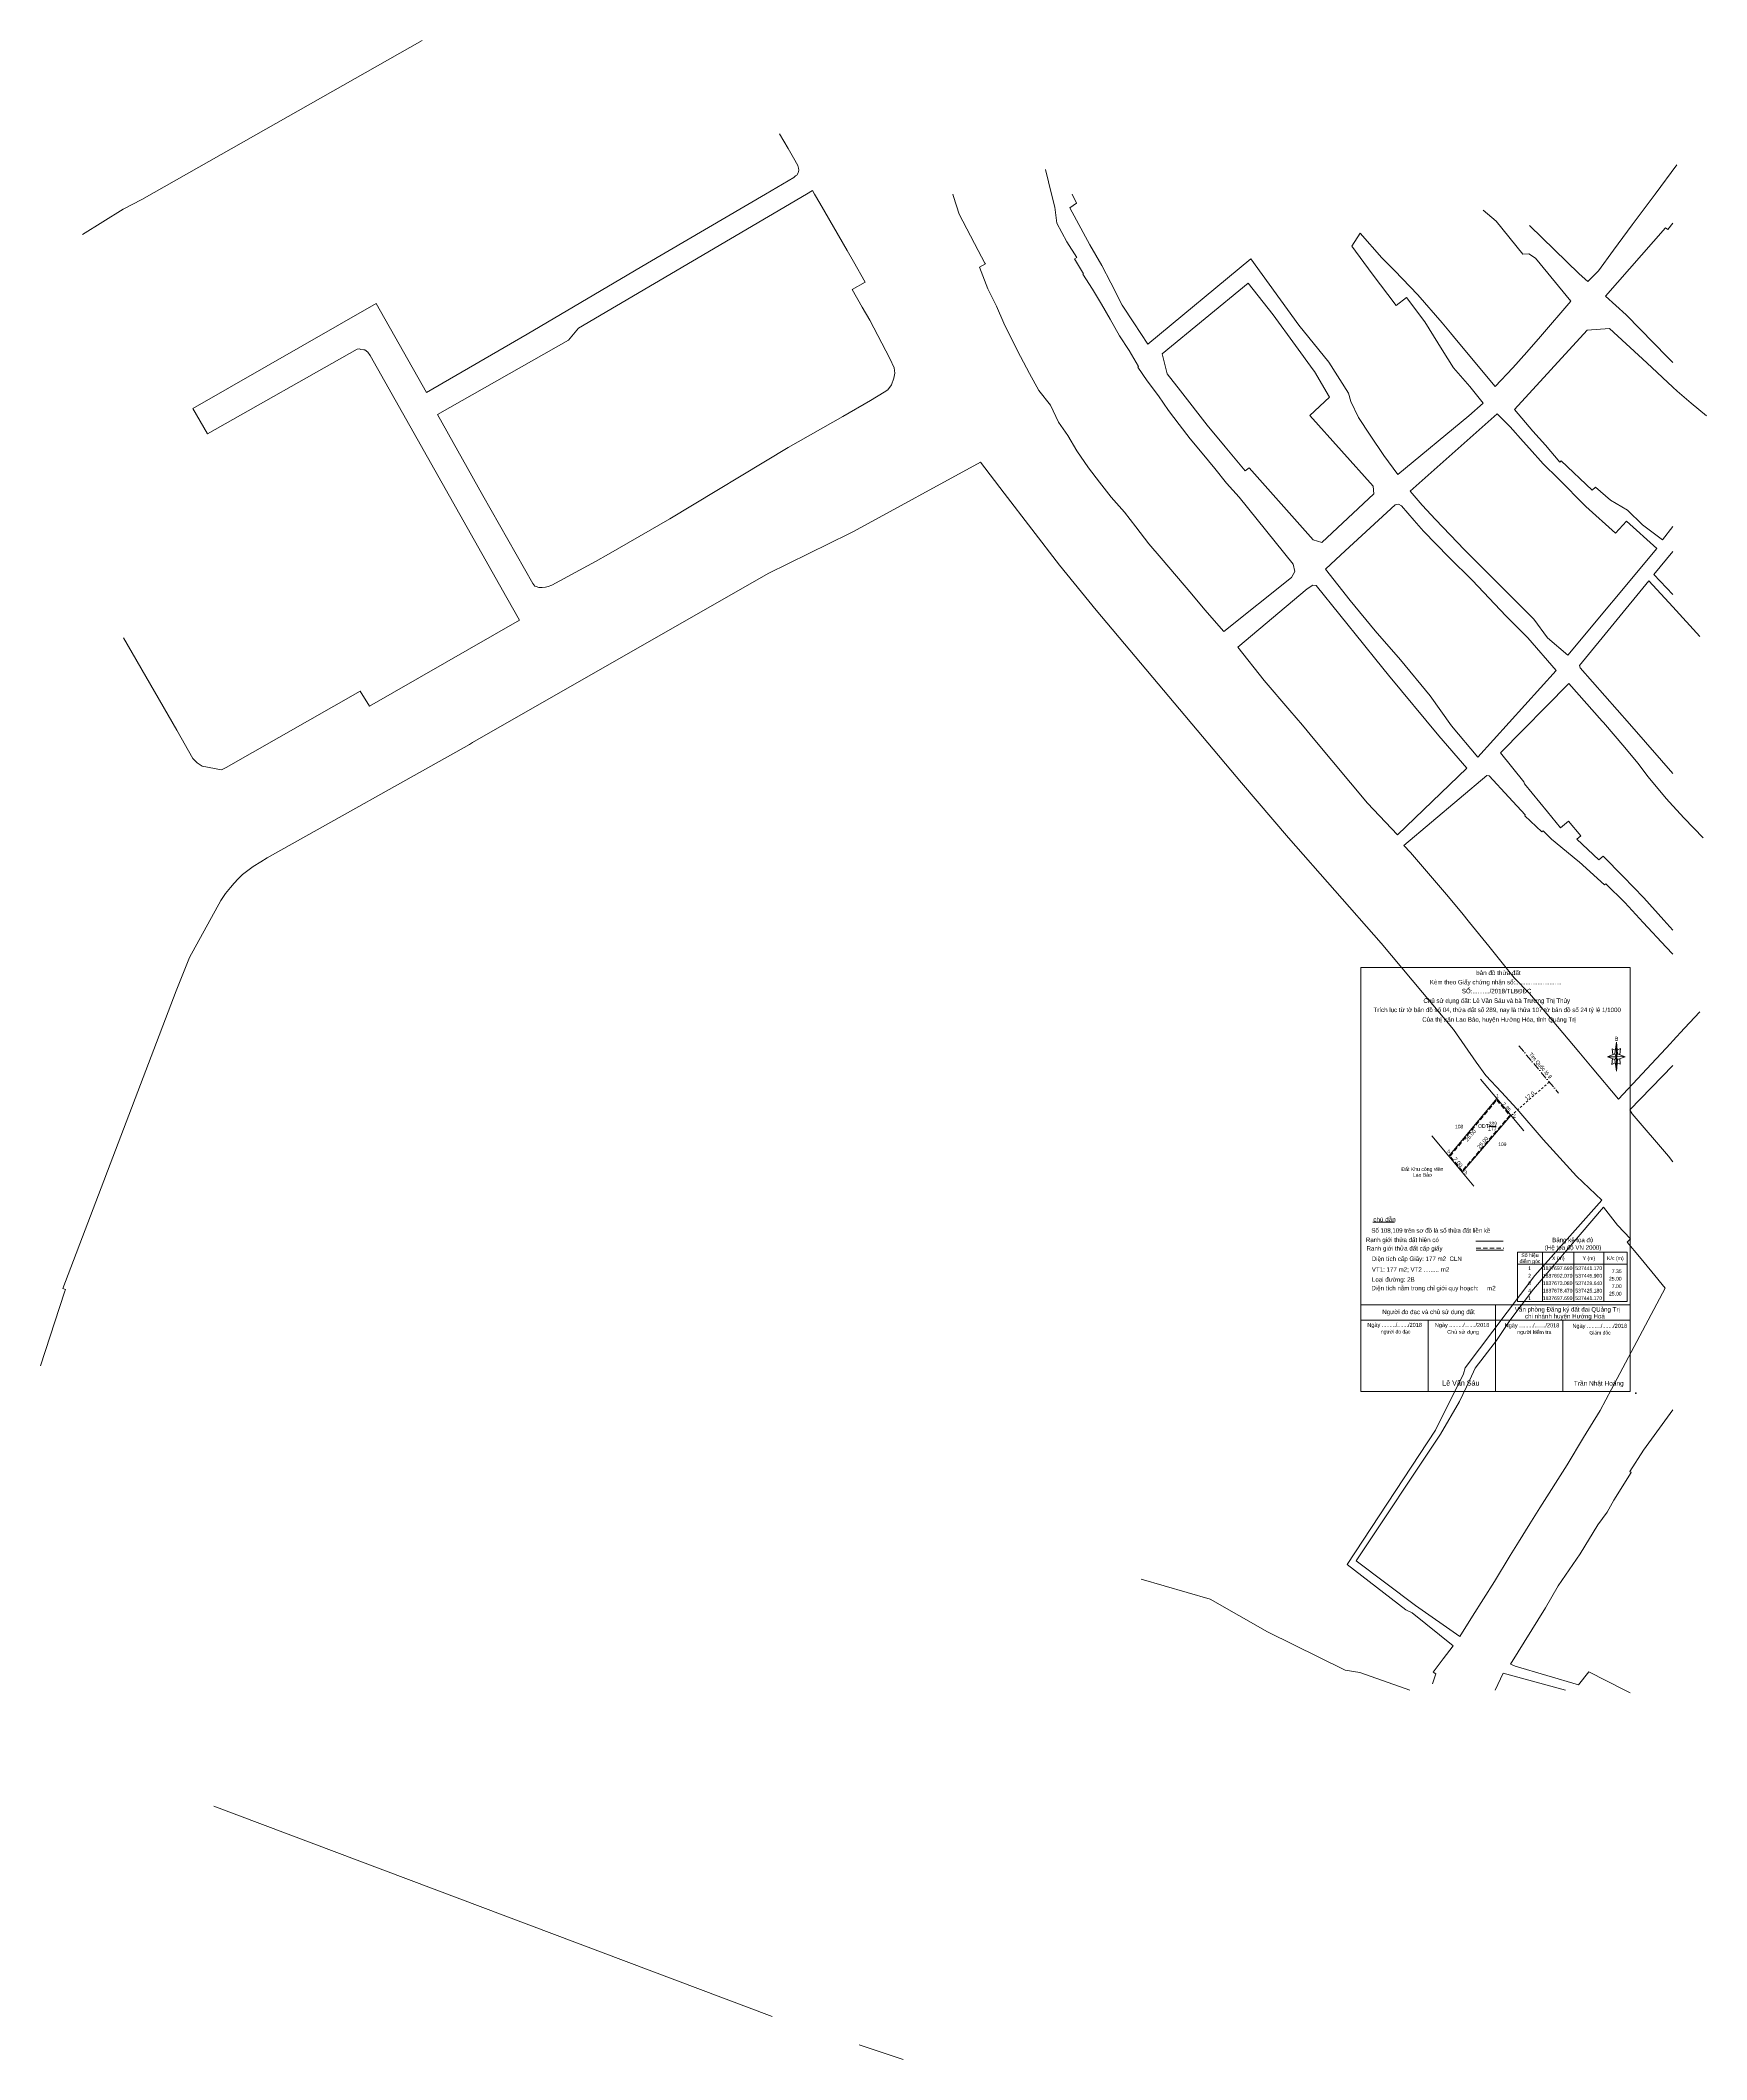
# Model space of a CAD drawing. Header units: metres. Extents: x 536954 to 537511, y 1837377 to 1838051.
import ezdxf
from ezdxf.enums import TextEntityAlignment as Align

# ---------------------------------------------------------------- set-up
doc = ezdxf.new("R2010")
doc.units = ezdxf.units.M
doc.header["$LTSCALE"] = 0.5
doc.header["$PDMODE"] = 32
doc.header["$PDSIZE"] = 0.25
for name, pattern in [('DOT_DASHED', [7.7, 5, -1.2, 0.3, -1.2]), ('MEDIUM_DASHED', [4.5, 3, -1.5]), ('SHORT_DASHED', [2.7, 1.5, -1.2])]:
    doc.linetypes.add(name, pattern=pattern)
for name, color, linetype, lineweight in [('1', 7, 'MEDIUM_DASHED', 13), ('10', 7, 'Continuous', 13), ('17', 7, 'Continuous', 13), ('23', 7, 'Continuous', 13), ('5', 7, 'Continuous', 13), ('6', 7, 'Continuous', 13), ('63', 7, 'Continuous', 13)]:
    doc.layers.add(name, color=color, linetype=linetype, lineweight=lineweight)

msp = doc.modelspace()

# ---------------------------------------------------------------- linework, layer by layer
at = {"layer": '1'}
msp.add_lwpolyline([(537441.17, 1837697.22), (537445.51, 1837692.07), (537429.64, 1837673.55), (537425.57, 1837678.47)], close=True, dxfattribs=at)
at = {"layer": '10'}
for p, q in [((537441.17, 1837697.69), (537425.18, 1837678.47)), ((537429.64, 1837673.08), (537445.9, 1837692.07))]:
    msp.add_line(p, q, dxfattribs=at)
at = {"layer": '17', "linetype": 'DOT_DASHED'}
msp.add_line((537448.58, 1837715.32), (537461.86, 1837699.5), dxfattribs=at)
at = {"layer": '17'}
for p, q in [((537441.17, 1837697.69), (537435.73, 1837704.2)), ((537441.17, 1837697.69), (537450.25, 1837686.9)), ((537419.51, 1837685.31), (537425.18, 1837678.47)), ((537438.54, 1837688.35), (537440.94, 1837688.35)), ((537425.18, 1837678.47), (537433.51, 1837668.41)), ((537399.79, 1837656.37), (537407.03, 1837656.37))]:
    msp.add_line(p, q, dxfattribs=at)
at = {"layer": '17', "linetype": 'SHORT_DASHED'}
msp.add_line((537445.94, 1837692.04), (537458.67, 1837703.21), dxfattribs=at)
at = {"layer": '17'}
for points in [[(537418.28, 1837599.74), (537418.28, 1837599.76), (537418.3, 1837623.65)], [(537440.78, 1837599.72), (537440.78, 1837599.76), (537440.8, 1837628.82)], [(537463.28, 1837599.7), (537463.28, 1837599.76), (537463.3, 1837623.61)]]:
    msp.add_lwpolyline(points, dxfattribs=at)
at = {"layer": '23'}
for p, q in [((537290.34, 1838008.17), (537292.39, 1838000)), ((537501.37, 1838009.76), (537494.08, 1838000)), ((537157.28, 1837976.94), (537196.8, 1838000)), ((537207.23, 1838006.35), (537206.81, 1838006.04)), ((537293.49, 1837995.63), (537292.39, 1838000)), ((537299.28, 1838000), (537300.69, 1837996.9)), ((536968.47, 1837986.42), (536982.11, 1837994.92)), ((537214.97, 1837996.91), (537224.11, 1837981.1)), ((537261.48, 1837993.3), (537267.83, 1837981.14)), ((537294.12, 1837990.28), (537293.49, 1837995.63)), ((537440.99, 1837990.91), (537436.68, 1837994.55)), ((537297.46, 1837984.01), (537294.12, 1837990.28)), ((537392.76, 1837982.59), (537395.57, 1837986.88)), ((537449.89, 1837979.95), (537440.99, 1837990.91)), ((537452.13, 1837989.48), (537468.67, 1837973.34)), ((537498.31, 1837988.17), (537497.53, 1837988.69)), ((537498.31, 1837988.17), (537500, 1837990.21)), ((537224.11, 1837981.1), (537226.2, 1837977.45)), ((537305.17, 1837983.04), (537309.18, 1837976.15)), ((537392.76, 1837982.59), (537399.51, 1837973.36)), ((537306.01, 1837968.25), (537302.79, 1837973.22)), ((537359, 1837978.39), (537374.99, 1837956.17)), ((537399.51, 1837973.36), (537407.61, 1837962.74)), ((537309.04, 1837963.21), (537306.01, 1837968.25)), ((537005.33, 1837928.28), (537066.66, 1837963.37)), ((537311.92, 1837958.13), (537309.04, 1837963.21)), ((537366.41, 1837959.66), (537373.95, 1837949.34)), ((537130.94, 1837951.15), (537134.24, 1837955.16)), ((537315.04, 1837952.65), (537311.92, 1837958.13)), ((537422.92, 1837947.93), (537417.19, 1837957.28)), ((537010.26, 1837919.86), (537060.28, 1837948.13)), ((537318.3, 1837947.69), (537315.04, 1837952.65)), ((537379.82, 1837941.29), (537373.95, 1837949.34)), ((537426.73, 1837941.89), (537422.92, 1837947.93)), ((537446.51, 1837941.93), (537451.18, 1837947.15)), ((537451.18, 1837947.15), (537455.85, 1837952.36)), ((537324.33, 1837937.54), (537321.21, 1837942.15)), ((537432.21, 1837935.72), (537426.73, 1837941.89)), ((537236.42, 1837933.81), (537231.91, 1837930.95)), ((537328.17, 1837932.59), (537324.33, 1837937.54)), ((537331.48, 1837927.61), (537328.17, 1837932.59)), ((537335.47, 1837934.18), (537344.36, 1837922.75)), ((537010.26, 1837919.86), (537005.33, 1837928.28)), ((537222.65, 1837925.69), (537231.91, 1837930.95)), ((537335.05, 1837922.96), (537331.48, 1837927.61)), ((537204.29, 1837915.26), (537222.65, 1837925.69)), ((537338.67, 1837918.17), (537335.05, 1837922.96)), ((537344.36, 1837922.75), (537350.4, 1837915.51)), ((537445.66, 1837922.19), (537449.98, 1837917.33)), ((537204.29, 1837915.26), (537164.82, 1837891.45)), ((537342.73, 1837913.35), (537338.67, 1837918.17)), ((537346.94, 1837908.29), (537342.73, 1837913.35)), ((537350.86, 1837903.37), (537346.94, 1837908.29)), ((537355.06, 1837898.71), (537350.86, 1837903.37)), ((537479.24, 1837897.68), (537474.21, 1837902.05)), ((537420.68, 1837891.2), (537416.28, 1837895.99)), ((537471, 1837895.61), (537480.82, 1837886.68)), ((537479.24, 1837897.68), (537484.83, 1837894.35)), ((537489.85, 1837889.4), (537484.83, 1837894.35)), ((537144.29, 1837879.69), (537164.82, 1837891.45)), ((537416.71, 1837887.31), (537413.55, 1837890.92)), ((537425.18, 1837878.64), (537416.71, 1837887.31)), ((537425.64, 1837886.07), (537420.68, 1837891.2)), ((537430.37, 1837881.11), (537425.64, 1837886.07)), ((537433.06, 1837870.84), (537425.18, 1837878.64)), ((537098.81, 1837816.67), (537197.69, 1837873.15)), ((537444.21, 1837859.04), (537433.06, 1837870.84)), ((537444.23, 1837867.26), (537453.6, 1837857.9)), ((537388.69, 1837859.32), (537396.62, 1837849.51)), ((537451.57, 1837851.71), (537444.21, 1837859.04)), ((537509.08, 1837852.16), (537500, 1837862.01)), ((536982.19, 1837851.67), (537000, 1837820.77)), ((537461.07, 1837840.79), (537451.57, 1837851.71)), ((537363.43, 1837837.39), (537354.62, 1837848.55)), ((537404.96, 1837839.23), (537421.79, 1837818.93)), ((537372, 1837827.41), (537363.43, 1837837.39)), ((537476.4, 1837823.86), (537465.26, 1837836.44)), ((537376.2, 1837822.45), (537372, 1837827.41)), ((537380.39, 1837817.48), (537376.2, 1837822.45)), ((537476.4, 1837823.86), (537476.86, 1837823.38)), ((537484.01, 1837814.98), (537476.86, 1837823.38)), ((537485.53, 1837822.89), (537496.23, 1837810.67)), ((537098.81, 1837816.67), (537097.79, 1837816.08)), ((537397.98, 1837796.41), (537380.39, 1837817.48)), ((537488.38, 1837809.84), (537484.01, 1837814.98)), ((537445.24, 1837798.42), (537438.6, 1837805.57)), ((537500, 1837806.29), (537496.23, 1837810.67)), ((537450.7, 1837792.53), (537445.24, 1837798.42)), ((537450.24, 1837803.61), (537450.44, 1837802.93)), ((537458.14, 1837793.48), (537450.44, 1837802.93)), ((537408.01, 1837785.86), (537397.98, 1837796.41)), ((537450.51, 1837792.19), (537450.7, 1837792.53)), ((537456.28, 1837786.84), (537450.51, 1837792.19)), ((537469.27, 1837785.56), (537465.19, 1837790.44)), ((537410.09, 1837782.29), (537412.33, 1837779.93)), ((537419.05, 1837772.16), (537412.33, 1837779.93)), ((537483.38, 1837771.89), (537476.73, 1837778.75)), ((537477.16, 1837769.1), (537468.67, 1837776.79)), ((537490.38, 1837764.81), (537483.38, 1837771.89)), ((537496.98, 1837757.28), (537490.38, 1837764.81)), ((537500, 1837753.95), (537496.98, 1837757.28)), ((537438.56, 1837748.63), (537447.02, 1837738.1)), ((537497.84, 1837748.35), (537500, 1837745.95)), ((537447.02, 1837738.1), (537452.13, 1837732.86)), ((537452.13, 1837732.86), (537457.94, 1837725.99)), ((537457.94, 1837725.99), (537468.63, 1837713.36)), ((537434.34, 1837709.84), (537437.58, 1837705.42)), ((537468.63, 1837713.36), (537473.04, 1837707.99)), ((537437.58, 1837705.42), (537442.72, 1837699.85)), ((537473.04, 1837707.99), (537481.91, 1837697.54)), ((537500, 1837708.76), (537485.63, 1837694)), ((537442.72, 1837699.85), (537447.86, 1837694.27)), ((537447.86, 1837694.27), (537456.74, 1837684.08)), ((537456.74, 1837684.08), (537467.84, 1837671.83)), ((537498.53, 1837678.43), (537500, 1837676.58)), ((537467.84, 1837671.83), (537476.27, 1837663.73)), ((537453.9, 1837638.57), (537476.27, 1837663.73)), ((537476.8, 1837661.41), (537481.58, 1837655.36)), ((537485.83, 1837650.85), (537481.58, 1837655.36)), ((537484.73, 1837649.76), (537485.83, 1837650.85)), ((537484.73, 1837649.76), (537488.84, 1837644.84)), ((537492.97, 1837639.82), (537488.84, 1837644.84)), ((537430.67, 1837607.76), (537453.9, 1837638.57)), ((536954.4, 1837608.35), (536962.5, 1837633.04)), ((537432.13, 1837603.7), (537428.76, 1837596.44)), ((537475.79, 1837593.51), (537481.41, 1837604.11)), ((537475.79, 1837593.51), (537470.21, 1837584.4)), ((537490.27, 1837580.19), (537500, 1837593.69)), ((537470.21, 1837584.4), (537464.73, 1837575.36)), ((537464.73, 1837575.36), (537455.58, 1837560.92)), ((537480.31, 1837563.54), (537486.09, 1837572.75)), ((537478.06, 1837559.47), (537480.31, 1837563.54)), ((537410.8, 1837526.88), (537391.15, 1837542.01)), ((537345.37, 1837530.46), (537322.34, 1837537.1)), ((537364.52, 1837519.53), (537345.37, 1837530.46)), ((537428.8, 1837517.93), (537414.06, 1837528.29)), ((537457.48, 1837527.55), (537445.81, 1837508.65)), ((537364.52, 1837519.53), (537390.56, 1837506.69)), ((537426.63, 1837514.78), (537423.29, 1837510.44)), ((537390.56, 1837506.69), (537395.36, 1837505.94)), ((537412.17, 1837500), (537395.36, 1837505.94)), ((537440.6, 1837500), (537443.35, 1837505.73)), ((537464.19, 1837500), (537443.35, 1837505.73)), ((537012.39, 1837461.19), (537198.99, 1837390.99)), ((537228.02, 1837381.52), (537242.79, 1837376.54))]:
    msp.add_line(p, q, dxfattribs=at)
for points in [[(537082.05, 1838051.34), (536988.32, 1837998.22), (536982.11, 1837994.92)], [(537201.44, 1838020.07), (537204.38, 1838015.19), (537206.17, 1838012.12), (537207.56, 1838009.5), (537207.82, 1838008.67), (537207.86, 1838007.94), (537207.66, 1838007.04), (537207.23, 1838006.35)], [(537134.24, 1837955.16), (537210.51, 1838000), (537212.5, 1838001.17)], [(537196.8, 1838000), (537206.26, 1838005.52), (537206.81, 1838006.04)], [(537214.97, 1837996.91), (537213.18, 1838000), (537212.5, 1838001.17)], [(537259.34, 1838000), (537259.58, 1837999.13), (537261.48, 1837993.3)], [(537494.08, 1838000), (537486.41, 1837989.73), (537480.14, 1837981.2), (537475.13, 1837974.37), (537471.57, 1837970.74), (537468.67, 1837973.34)], [(537300.69, 1837996.9), (537298.44, 1837995.4), (537305.17, 1837983.04)], [(537395.57, 1837986.88), (537402.76, 1837978.72), (537406.99, 1837974.48)], [(537484.43, 1837959.6), (537477.47, 1837965.88), (537497.53, 1837988.69)], [(537270.25, 1837976.67), (537270.11, 1837976.92), (537267.83, 1837981.14)], [(537300.07, 1837978.29), (537300.82, 1837978.81), (537297.46, 1837984.01)], [(537449.89, 1837979.95), (537451.95, 1837979.98), (537454.12, 1837978.61)], [(537066.66, 1837963.37), (537083.43, 1837933.72), (537117.05, 1837953.2), (537157.28, 1837976.94)], [(537225.74, 1837968.1), (537230.11, 1837970.59), (537226.2, 1837977.45)], [(537270.25, 1837976.67), (537268.28, 1837975.54), (537271.03, 1837968.3)], [(537302.79, 1837973.22), (537303.05, 1837973.38), (537300.07, 1837978.29)], [(537309.18, 1837976.15), (537312.13, 1837970.36), (537315.96, 1837962.81), (537319.82, 1837956.97)], [(537319.82, 1837956.97), (537324.51, 1837949.87), (537359, 1837978.39)], [(537406.99, 1837974.48), (537414.78, 1837966.3), (537422.91, 1837956.95)], [(537455.85, 1837952.36), (537465.94, 1837964.14), (537454.12, 1837978.61)], [(537225.74, 1837968.1), (537229.05, 1837962.21), (537231.68, 1837957.81), (537238.36, 1837945.01), (537239.76, 1837941.93), (537239.95, 1837940.12), (537239.7, 1837938.51), (537238.93, 1837936.27)], [(537271.03, 1837968.3), (537274.02, 1837962.52), (537276.45, 1837956.87), (537279.15, 1837951.43), (537282.02, 1837945.73), (537284.97, 1837940.04), (537288.07, 1837934.36), (537291.97, 1837929.48), (537294.68, 1837923.78), (537297.76, 1837919.25), (537300.81, 1837914.12), (537304.71, 1837908.45), (537308.37, 1837903.69), (537312.32, 1837898.7), (537316.78, 1837893.73), (537320.58, 1837888.74), (537324.84, 1837883.12), (537328.97, 1837878.3)], [(537335.47, 1837934.18), (537330.99, 1837939.95), (537329.35, 1837946.58), (537358.05, 1837970.22), (537366.41, 1837959.66)], [(537417.19, 1837957.28), (537411.02, 1837965.42), (537407.61, 1837962.74)], [(537484.43, 1837959.6), (537498.23, 1837945.51), (537500, 1837943.71)], [(537374.99, 1837956.17), (537385.06, 1837943.78), (537391.63, 1837933.46)], [(537422.91, 1837956.95), (537425.68, 1837953.57), (537427.68, 1837951.17), (537440.67, 1837935.66), (537446.51, 1837941.93)], [(537491.37, 1837943.53), (537478.82, 1837955.01), (537471.34, 1837954.54), (537447.07, 1837928.03), (537453.23, 1837920.74), (537457.49, 1837916.04), (537462.22, 1837910.38), (537462.68, 1837910.87)], [(537110.29, 1837865.1), (537064.58, 1837946.03), (537063.82, 1837947.13), (537062.82, 1837947.95), (537062.53, 1837947.94), (537061.49, 1837948.08), (537061.06, 1837948.24), (537060.28, 1837948.13)], [(537130.94, 1837951.15), (537087.13, 1837926.32), (537102.32, 1837899.27), (537119, 1837869.89), (537119.72, 1837868.99)], [(537321.21, 1837942.15), (537321.44, 1837942.36), (537318.3, 1837947.69)], [(537378.74, 1837926.01), (537385.23, 1837932.11), (537380.27, 1837940.64), (537379.82, 1837941.29)], [(537491.37, 1837943.53), (537500, 1837935.4), (537501.42, 1837934.06), (537506.16, 1837930.12), (537511.32, 1837925.83)], [(537238.93, 1837936.27), (537237.66, 1837934.56), (537236.42, 1837933.81)], [(537391.63, 1837933.46), (537392.35, 1837930.64), (537394.95, 1837925.31)], [(537403.4, 1837912.64), (537408.16, 1837906.27), (537431.85, 1837925.92), (537436.65, 1837930.12), (537432.21, 1837935.72)], [(537358.37, 1837908.49), (537379.85, 1837884.38), (537382.67, 1837883.53), (537400.11, 1837899.77), (537399.89, 1837902.39), (537378.74, 1837926.01)], [(537445.66, 1837922.19), (537441.31, 1837926.57), (537412.2, 1837900.72), (537416.28, 1837895.99)], [(537394.95, 1837925.31), (537398.86, 1837919.41), (537403.4, 1837912.64)], [(537350.4, 1837915.51), (537357.09, 1837907.44), (537358.37, 1837908.49)], [(537449.98, 1837917.33), (537452.09, 1837914.95), (537456.73, 1837909.86)], [(537434.34, 1837709.84), (537426.69, 1837720.79), (537402.57, 1837749.64), (537371.58, 1837784.82), (537355.85, 1837803.2), (537307.27, 1837860.98), (537295.03, 1837875.96), (537276.52, 1837900.03), (537268.61, 1837910.43), (537226.17, 1837887.25), (537224.88, 1837886.55), (537197.69, 1837873.15)], [(537456.73, 1837909.86), (537461.68, 1837904.92), (537471, 1837895.61)], [(537474.21, 1837902.05), (537473.1, 1837901.03), (537462.68, 1837910.87)], [(537355.06, 1837898.71), (537373.18, 1837876.28), (537373.71, 1837873.84), (537372.62, 1837871.81), (537350.01, 1837853.75)], [(537413.55, 1837890.92), (537409.3, 1837895.78), (537408.3, 1837896.31), (537407.23, 1837896.09), (537393.24, 1837883.29)], [(537480.82, 1837886.68), (537484.58, 1837890.63), (537494.69, 1837881.5), (537464.94, 1837845.86), (537458.13, 1837851.71), (537453.6, 1837857.9)], [(537489.85, 1837889.4), (537496.55, 1837884.48), (537500, 1837888.93)], [(537125.35, 1837869.23), (537139.98, 1837877.19), (537144.29, 1837879.69)], [(537393.24, 1837883.29), (537389.04, 1837879.44), (537383.9, 1837874.65), (537392.13, 1837864.19)], [(537444.23, 1837867.26), (537435.32, 1837876.17), (537430.37, 1837881.11)], [(537500, 1837866.2), (537493.72, 1837872.9), (537500, 1837880.48)], [(537328.97, 1837878.3), (537339.27, 1837866.26), (537343.65, 1837861.04), (537350.01, 1837853.75)], [(537061.3, 1837833.84), (537064.35, 1837828.81), (537114.5, 1837857.64), (537110.29, 1837865.1)], [(537119.72, 1837868.99), (537120.14, 1837868.78), (537120.95, 1837868.54), (537122.08, 1837868.48), (537123.18, 1837868.61), (537124.13, 1837868.84), (537125.35, 1837869.23)], [(537388.69, 1837859.32), (537380.78, 1837869.19), (537379.65, 1837869.31), (537377.83, 1837868.1), (537354.62, 1837848.55)], [(537500, 1837862.01), (537491.96, 1837870.74), (537468.86, 1837842.4), (537469.09, 1837841.66), (537485.53, 1837822.89)], [(537392.13, 1837864.19), (537400.51, 1837853.99), (537409.03, 1837844.32), (537418.88, 1837832.26), (537426.06, 1837822.25)], [(537396.62, 1837849.51), (537400.78, 1837844.39), (537404.96, 1837839.23)], [(537426.06, 1837822.25), (537434.83, 1837811.84), (537461.07, 1837840.79)], [(537000, 1837820.77), (537005.4, 1837811.4), (537006.8, 1837809.88), (537008.51, 1837808.84), (537014.93, 1837807.58), (537016.48, 1837808.34), (537061.3, 1837833.84)], [(537450.24, 1837803.61), (537442.42, 1837813.24), (537465.26, 1837836.44)], [(537421.79, 1837818.93), (537431.2, 1837808.15), (537408.01, 1837785.86)], [(537097.79, 1837816.08), (537030.23, 1837778.21), (537028.07, 1837776.78), (537025.55, 1837775.29), (537023.73, 1837773.91), (537022.01, 1837772.54), (537020.52, 1837771.17), (537019.13, 1837769.73), (537017.93, 1837768.23), (537016.31, 1837766.22), (537014.71, 1837763.95), (537004.21, 1837744.89), (536999.79, 1837733.68), (536961.87, 1837634.23), (536962.82, 1837633.87), (536962.5, 1837633.04)], [(537438.6, 1837805.57), (537437.87, 1837805.7), (537410.09, 1837782.29)], [(537488.38, 1837809.84), (537491.82, 1837805.28), (537497.8, 1837797.99)], [(537497.8, 1837797.99), (537500, 1837795.55), (537503.76, 1837791.37), (537510.21, 1837784.85)], [(537465.19, 1837790.44), (537462.47, 1837788.22), (537458.14, 1837793.48)], [(537459.49, 1837784.37), (537456.66, 1837787.17), (537456.28, 1837786.84)], [(537468.67, 1837776.79), (537468.25, 1837777.14), (537459.49, 1837784.37)], [(537476.73, 1837778.75), (537475.27, 1837777.47), (537467.97, 1837784.45), (537469.27, 1837785.56)], [(537419.05, 1837772.16), (537424.38, 1837765.92), (537429.46, 1837759.76), (537432.05, 1837756.53), (537438.56, 1837748.63)], [(537483.99, 1837763.18), (537477.64, 1837769.5), (537477.16, 1837769.1)], [(537497.84, 1837748.35), (537490.13, 1837756.6), (537483.99, 1837763.18)], [(537509.1, 1837726.71), (537503.98, 1837721.23), (537500, 1837716.98)], [(537500, 1837716.98), (537499.2, 1837716.12), (537481.91, 1837697.54)], [(537498.53, 1837678.43), (537486.46, 1837692.59), (537485.63, 1837694)], [(537445.51, 1837623.53), (537453.42, 1837633.97), (537476.8, 1837661.41)], [(537481.41, 1837604.11), (537497.44, 1837634.37), (537492.97, 1837639.82)], [(537445.51, 1837623.53), (537441.79, 1837617.89), (537441.04, 1837616.9)], [(537441.04, 1837616.9), (537433.96, 1837607.65), (537432.13, 1837603.7)], [(537430.67, 1837607.76), (537430.03, 1837605.67), (537420.7, 1837586.9), (537391.15, 1837542.01)], [(537414.06, 1837528.29), (537394.21, 1837543.18), (537422.36, 1837585.56), (537428.76, 1837596.44)], [(537486.09, 1837572.75), (537485.62, 1837573.13), (537490.27, 1837580.19)], [(537455.58, 1837560.92), (537452.21, 1837555.59), (537448.46, 1837549.48), (537445.64, 1837544.99), (537440.42, 1837536.35)], [(537457.48, 1837527.55), (537461.67, 1837534.88), (537469.09, 1837545.53), (537474.98, 1837555.21), (537478.06, 1837559.47)], [(537440.42, 1837536.35), (537433.07, 1837524.74), (537428.8, 1837517.93)], [(537410.8, 1837526.88), (537412.92, 1837525.8), (537426.63, 1837514.78)], [(537423.29, 1837510.44), (537420.92, 1837507.36), (537419.92, 1837505.99)], [(537471.91, 1837506.13), (537468.54, 1837501.74), (537447.35, 1837508.03), (537445.81, 1837508.65)], [(537419.92, 1837505.99), (537420.81, 1837505.41), (537419.75, 1837502.08)], [(537471.91, 1837506.13), (537483.94, 1837500), (537485.77, 1837499.07)]]:
    msp.add_lwpolyline(points, dxfattribs=at)
at = {"layer": '5'}
for p, q in [((537395.78, 1837599.76), (537395.78, 1837741.56)), ((537480.65, 1837712.7), (537481.15, 1837716.6)), ((537480.65, 1837710.8), (537478.15, 1837711.7)), ((537481.55, 1837710.8), (537481.15, 1837706.9)), ((537481.55, 1837712.7), (537484.05, 1837711.7)), ((537482.35, 1837711.1), (537482.45, 1837709.2)), ((537482.45, 1837709.2), (537481.45, 1837709.6))]:
    msp.add_line(p, q, dxfattribs=at)
for points in [[(537395.78, 1837741.56), (537485.78, 1837741.56), (537485.78, 1837599.76)], [(537481.15, 1837711.7), (537480.65, 1837712.7), (537478.15, 1837711.7)], [(537479.85, 1837711.1), (537479.65, 1837709.1), (537480.75, 1837709.6)], [(537480.85, 1837713.9), (537479.75, 1837714.3), (537479.95, 1837712.4)], [(537481.15, 1837711.7), (537481.55, 1837710.8), (537484.05, 1837711.7)], [(537481.45, 1837713.9), (537482.55, 1837714.4), (537482.35, 1837712.4)]]:
    msp.add_lwpolyline(points, dxfattribs=at)
for points in [[(537481.15, 1837716.6), (537481.55, 1837712.7), (537481.15, 1837711.7)], [(537481.15, 1837711.7), (537478.15, 1837711.7), (537480.65, 1837712.7), (537481.55, 1837710.8), (537484.05, 1837711.7), (537481.15, 1837711.8)], [(537481.15, 1837711.7), (537481.15, 1837706.9), (537480.65, 1837710.8)]]:
    msp.add_lwpolyline(points, close=True, dxfattribs=at)
at = {"layer": '6'}
for p, q in [((537434.2, 1837650.03), (537443.34, 1837650.03)), ((537434.34, 1837647.1), (537443.48, 1837647.1)), ((537395.78, 1837628.82), (537485.78, 1837628.82)), ((537395.78, 1837623.66), (537485.78, 1837623.66)), ((537485.78, 1837599.76), (537395.78, 1837599.76))]:
    msp.add_line(p, q, dxfattribs=at)
at = {"layer": '6', "linetype": 'MEDIUM_DASHED'}
msp.add_line((537434.34, 1837647.72), (537443.54, 1837647.72), dxfattribs=at)
at = {"layer": '6'}
msp.add_point((537487.68, 1837599.26), dxfattribs=at)
at = {"layer": '63'}
for p, q in [((537456.47, 1837646.35), (537456.47, 1837629.85)), ((537466.97, 1837646.35), (537466.97, 1837629.85)), ((537476.97, 1837646.35), (537476.97, 1837629.85)), ((537448.07, 1837642.35), (537484.77, 1837642.35))]:
    msp.add_line(p, q, dxfattribs=at)
msp.add_lwpolyline([(537448.07, 1837646.35), (537484.77, 1837646.35), (537484.77, 1837629.85), (537448.07, 1837629.85)], close=True, dxfattribs=at)

# ---------------------------------------------------------------- texts
at = {"layer": '17'}
msp.add_text('Tim Quốc lộ 9', height=1.25, rotation=310.023, dxfattribs=at).set_placement((537455.3, 1837708.35), align=Align.CENTER)
at = {"layer": '17', "width": 1.1}
msp.add_text('17.0', height=1.25, rotation=39.121, dxfattribs=at).set_placement((537452.58, 1837698.18), align=Align.CENTER)
at = {"layer": '17'}
for s, height, width, p in [('289', 1.25, 0.85, (537439.87, 1837688.7)), ('108', 1.2, 0.85, (537428.6, 1837687.75)), ('ODT', 1.25, 0.95, (537436.73, 1837687.91)), ('177', 1.25, 0.85, (537439.7, 1837687.02)), ('109', 1.2, 0.85, (537443.05, 1837681.84)), ('Đất Khu công viên', 1.25, 0.9, (537416.3, 1837673.5)), ('Lao Bảo', 1.25, 0.85, (537416.3, 1837671.59))]:
    msp.add_text(s, height=height, dxfattribs=dict(at, width=width)).set_placement(p, align=Align.CENTER)
at = {"layer": '5'}
for s, height, width, p in [('Kèm theo Giấy chứng nhận số:...........................', 1.5, 0.9, (537440.81, 1837735.87)), ('bản đồ thửa đất', 1.5, 1.05, (537441.73, 1837738.98)), ('Chủ sử dụng đất: Lê Văn Sáu và bà Trương Thị Thủy', 1.5, 0.9, (537441.17, 1837729.67)), ('SỐ:........../2018/TLBĐĐC', 1.5, 0.9, (537441.12, 1837732.88)), ('Trích lục từ tờ bản đồ số 04, thửa đất số 289, nay là thửa 107 tờ bản đồ số 24 tỷ lệ 1/1000 ', 1.5, 0.9, (537441.61, 1837726.6)), ('Của thị trấn Lao Bảo, huyện Hướng Hóa, tỉnh Quảng Trị', 1.5, 0.9, (537441.91, 1837723.39)), ('B', 1.38, 0.8, (537481.24, 1837717))]:
    msp.add_text(s, height=height, dxfattribs=dict(at, width=width)).set_placement(p, align=Align.CENTER)
at = {"layer": '6'}
for s, height, width, p in [('chú dẫn', 1.5, 1.05, (537403.66, 1837656.58)), ('Ranh giới thửa đất hiện có ', 1.5, 0.9, (537409.9, 1837649.73)), ('Bảng kê tọa độ', 1.5, 0.85, (537466.58, 1837649.71)), ('Ranh giới thửa đất cấp giấy', 1.5, 0.9, (537410.36, 1837646.89)), ('(Hệ tọa độ VN 2000)', 1.5, 0.9, (537466.69, 1837647.2)), ('Ngày ........./......./2018', 1.35, 0.9, (537407.04, 1837621.4)), ('Ngày ........./......./2018', 1.35, 0.9, (537429.59, 1837621.38)), ('Ngày ........./......./2018', 1.35, 0.9, (537452.95, 1837621.26)), ('Ngày ........./......./2018', 1.35, 0.9, (537475.59, 1837621.08)), ('Chủ sử dụng', 1.2, 1.15, (537429.94, 1837619.12)), ('người kiểm tra', 1.2, 1.1, (537453.74, 1837619.06)), ('Lê Văn Sáu', 1.75, 0.85, (537429.17, 1837601.8)), ('Trần Nhật Hoàng', 1.58, 0.9, (537475.27, 1837601.77))]:
    msp.add_text(s, height=height, dxfattribs=dict(at, width=width)).set_placement(p, align=Align.CENTER)
for s, width, p in [('Số 108,109 trên sơ đồ là số thửa đất liền kề', 0.85, (537399.26, 1837652.87)), ('Diện tích cấp Giấy: 177 m2  CLN', 0.9, (537399.39, 1837643.43)), ('VT1: 177 m2; VT2 ......... m2', 0.9, (537399.42, 1837639.85)), ('Loại đường: 2B', 0.9, (537399.45, 1837636.49)), ('Diện tích nằm trong chỉ giới quy hoạch:     m2', 0.9, (537399.27, 1837633.62))]:
    msp.add_text(s, height=1.5, dxfattribs=dict(at, width=width)).set_placement(p)
for s, height, p in [('Người đo đạc và chủ sử dụng đất', 1.5, (537418.38, 1837625.67)), (' Văn phòng Đăng ký đất đai QUảng Trị', 1.5, (537464.49, 1837626.51)), ('chi nhánh huyện Hướng Hoá', 1.5, (537463.96, 1837624.24)), ('người đo đạc', 1.2, (537407.4, 1837619.19)), ('Giám đốc', 1.2, (537475.69, 1837618.86))]:
    msp.add_text(s, height=height, dxfattribs=at).set_placement(p, align=Align.CENTER)
at = {"layer": '63'}
for s, width, p in [(' 1', 0.75, (537441.92, 1837697.99)), (' 2', 0.85, (537447.53, 1837691.38)), (' 4', 0.85, (537425.56, 1837679.46)), (' 3', 0.8, (537431.22, 1837672.4)), ('25.00', 0.85, (537482.92, 1837636.88)), ('7.35', 0.85, (537482.92, 1837639.38)), ('7.00', 0.85, (537482.92, 1837634.38)), ('25.00', 0.85, (537482.92, 1837631.88))]:
    msp.add_text(s, height=1.25, dxfattribs=dict(at, width=width)).set_placement(p, align=Align.RIGHT)
for s, rotation, width, p in [('7.35', 310.085, 1.1, (537443.88, 1837694.48)), ('25.00', 50.241, 1.1, (537432.88, 1837684.99)), ('25.00', 49.429, 1.1, (537436.98, 1837682.6)), ('7.00', 309.606, 1.15, (537427.75, 1837676.06))]:
    msp.add_text(s, height=1.25, rotation=rotation, dxfattribs=dict(at, width=width)).set_placement(p, align=Align.CENTER)
for s, width, p in [('điểm góc', 0.9, (537452.27, 1837642.73)), ('Số hiệu', 0.85, (537452.27, 1837644.73)), ('X (m)', 0.95, (537461.72, 1837643.73)), ('Y (m)', 0.95, (537471.97, 1837643.73)), ('K/c (m)', 0.95, (537480.81, 1837643.73)), (' 3', 0.8, (537451.92, 1837635.38)), (' 2', 0.85, (537451.93, 1837637.88)), (' 1', 0.75, (537451.92, 1837640.38)), ('1837697.690', 0.85, (537461.52, 1837640.38)), ('1837692.070', 0.85, (537461.52, 1837637.88)), ('1837673.080', 0.85, (537461.52, 1837635.38)), ('537441.170', 0.85, (537471.92, 1837640.38)), ('537445.900', 0.85, (537471.92, 1837637.88)), ('537429.640', 0.85, (537471.92, 1837635.38)), (' 4', 0.85, (537451.92, 1837632.88)), (' 1', 0.75, (537451.92, 1837630.38)), ('1837678.470', 0.85, (537461.52, 1837632.88)), ('1837697.690', 0.85, (537461.52, 1837630.38)), ('537425.180', 0.85, (537471.92, 1837632.88)), ('537441.170', 0.85, (537471.92, 1837630.38))]:
    msp.add_text(s, height=1.25, dxfattribs=dict(at, width=width)).set_placement(p, align=Align.CENTER)

doc.saveas('drawing.dxf')
